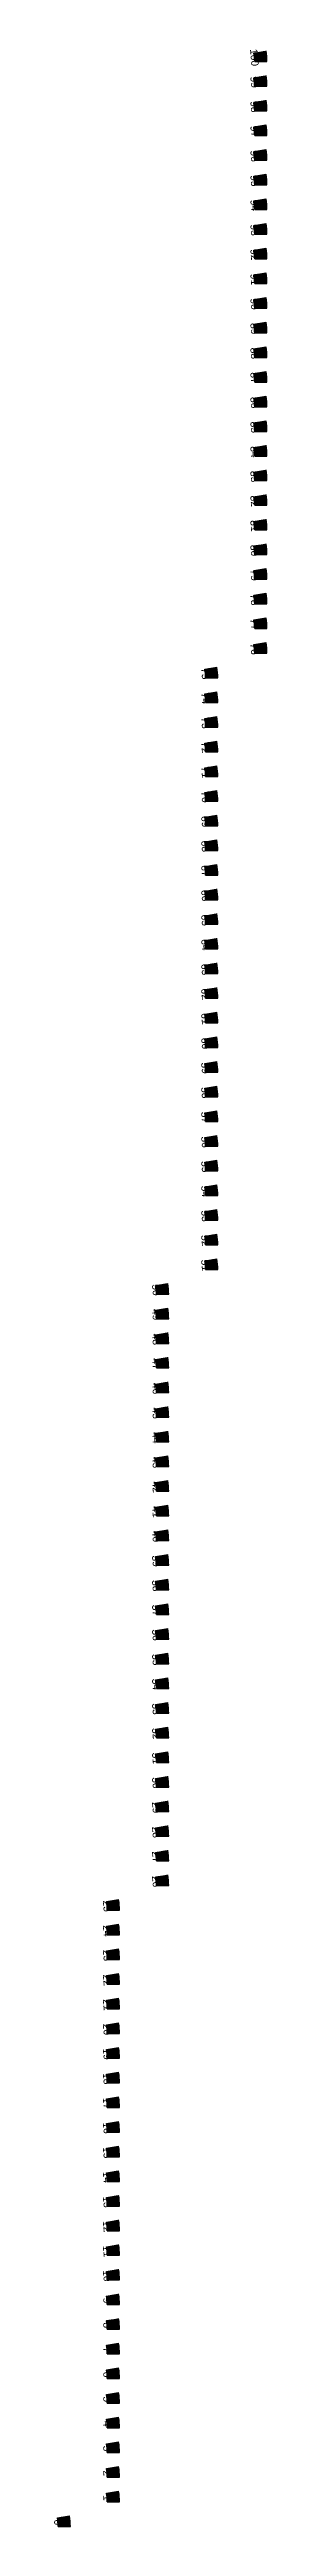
# Model space of a CAD drawing. Extents: x 19 to 246, y 10 to 2565.
# Drawn here: x 19 to 106, y 10 to 1015 of the extents above; entities that cross this region are included whole.
import ezdxf
from ezdxf.enums import TextEntityAlignment as Align

# ---------------------------------------------------------------- set-up
doc = ezdxf.new("R2010")
doc.units = 0
doc.layers.add('paleta', color=255, linetype='CONTINUOUS')
doc.styles.get("Standard").update_dxf_attribs({"font": 'arial.ttf'})

msp = doc.modelspace()

# ---------------------------------------------------------------- texts
at = {"layer": 'letras', "color": 1}
for s, p in [('100', (100.9, 1011.7)), ('99', (100.9, 1001.7)), ('98', (100.9, 991.7)), ('97', (100.9, 981.7)), ('96', (100.9, 971.7)), ('95', (100.9, 961.7)), ('94', (100.9, 951.7)), ('93', (100.9, 941.7)), ('92', (100.9, 931.7)), ('91', (100.9, 921.7)), ('90', (100.9, 911.7)), ('89', (100.9, 901.7)), ('88', (100.9, 891.7)), ('87', (100.9, 881.7)), ('86', (100.9, 871.7)), ('85', (100.9, 861.7)), ('84', (100.9, 851.7)), ('83', (100.9, 841.7)), ('82', (100.9, 831.7)), ('81', (100.9, 821.7)), ('80', (100.9, 811.7)), ('79', (100.9, 801.7)), ('78', (100.9, 791.7)), ('77', (100.9, 781.7)), ('76', (100.9, 771.7)), ('75', (80.9, 761.7)), ('74', (80.9, 751.7)), ('73', (80.9, 741.7)), ('72', (80.9, 731.7)), ('71', (80.9, 721.7)), ('70', (80.9, 711.7)), ('69', (80.9, 701.7)), ('68', (80.9, 691.7)), ('67', (80.9, 681.7)), ('66', (80.9, 671.7)), ('65', (80.9, 661.7)), ('64', (80.9, 651.7)), ('63', (80.9, 641.7)), ('62', (80.9, 631.7)), ('61', (80.9, 621.7)), ('60', (80.9, 611.7)), ('59', (80.9, 601.7)), ('58', (80.9, 591.7)), ('57', (80.9, 581.7)), ('56', (80.9, 571.7)), ('55', (80.9, 561.7)), ('54', (80.9, 551.7)), ('53', (80.9, 541.7)), ('52', (80.9, 531.7)), ('51', (80.9, 521.7)), ('50', (60.9, 511.7)), ('49', (60.9, 501.7)), ('48', (60.9, 491.7)), ('47', (60.9, 481.7)), ('46', (60.9, 471.7)), ('45', (60.9, 461.7)), ('44', (60.9, 451.7)), ('43', (60.9, 441.7)), ('42', (60.9, 431.7)), ('41', (60.9, 421.7)), ('40', (60.9, 411.7)), ('39', (60.9, 401.7)), ('38', (60.9, 391.7)), ('37', (60.9, 381.7)), ('36', (60.9, 371.7)), ('35', (60.9, 361.7)), ('34', (60.9, 351.7)), ('33', (60.9, 341.7)), ('32', (60.9, 331.7)), ('31', (60.9, 321.7)), ('30', (60.9, 311.7)), ('29', (60.9, 301.7)), ('28', (60.9, 291.7)), ('27', (60.9, 281.7)), ('26', (60.9, 271.7)), ('25', (40.9, 261.7)), ('24', (40.9, 251.7)), ('23', (40.9, 241.7)), ('22', (40.9, 231.7)), ('21', (40.9, 221.7)), ('20', (40.9, 211.7)), ('19', (40.9, 201.7)), ('18', (40.9, 191.7)), ('17', (40.9, 181.7)), ('16', (40.9, 171.7)), ('15', (40.9, 161.7)), ('14', (40.9, 151.7)), ('13', (40.9, 141.7)), ('12', (40.9, 131.7)), ('11', (40.9, 121.7)), ('10', (40.9, 111.7)), ('9', (40.9, 101.7)), ('8', (40.9, 91.7)), ('7', (40.9, 81.7)), ('6', (40.9, 71.7)), ('5', (40.9, 61.7)), ('4', (40.9, 51.7)), ('3', (40.9, 41.7)), ('2', (40.9, 31.7)), ('1', (40.9, 21.7)), ('0', (20.9, 11.7))]:
    msp.add_text(s, height=3, rotation=275, dxfattribs=at).set_placement(p, align=Align.MIDDLE_CENTER)

# ---------------------------------------------------------------- linework, layer by layer
at = {"layer": 'paleta', "color": 100}
for p, q in [((100.7, 1013.5), (105.6, 1014.3)), ((101, 1010), (106, 1010))]:
    msp.add_line(p, q, dxfattribs=at)
at = {"layer": 'paleta', "color": 99}
for p, q in [((100.7, 1003.5), (105.6, 1004.3)), ((101, 1000), (106, 1000))]:
    msp.add_line(p, q, dxfattribs=at)
at = {"layer": 'paleta', "color": 98}
for p, q in [((100.7, 993.5), (105.6, 994.3)), ((101, 990), (106, 990))]:
    msp.add_line(p, q, dxfattribs=at)
at = {"layer": 'paleta', "color": 97}
for p, q in [((100.7, 983.5), (105.6, 984.3)), ((101, 980), (106, 980))]:
    msp.add_line(p, q, dxfattribs=at)
at = {"layer": 'paleta', "color": 96}
for p, q in [((100.7, 973.5), (105.6, 974.3)), ((101, 970), (106, 970))]:
    msp.add_line(p, q, dxfattribs=at)
at = {"layer": 'paleta', "color": 95}
for p, q in [((100.7, 963.5), (105.6, 964.3)), ((101, 960), (106, 960))]:
    msp.add_line(p, q, dxfattribs=at)
at = {"layer": 'paleta', "color": 94}
for p, q in [((100.7, 953.5), (105.6, 954.3)), ((101, 950), (106, 950))]:
    msp.add_line(p, q, dxfattribs=at)
at = {"layer": 'paleta', "color": 93}
for p, q in [((100.7, 943.5), (105.6, 944.3)), ((101, 940), (106, 940))]:
    msp.add_line(p, q, dxfattribs=at)
at = {"layer": 'paleta', "color": 92}
for p, q in [((100.7, 933.5), (105.6, 934.3)), ((101, 930), (106, 930))]:
    msp.add_line(p, q, dxfattribs=at)
at = {"layer": 'paleta', "color": 91}
for p, q in [((100.7, 923.5), (105.6, 924.3)), ((101, 920), (106, 920))]:
    msp.add_line(p, q, dxfattribs=at)
at = {"layer": 'paleta', "color": 90}
for p, q in [((100.7, 913.5), (105.6, 914.3)), ((101, 910), (106, 910))]:
    msp.add_line(p, q, dxfattribs=at)
at = {"layer": 'paleta', "color": 89}
for p, q in [((100.7, 903.5), (105.6, 904.3)), ((101, 900), (106, 900))]:
    msp.add_line(p, q, dxfattribs=at)
at = {"layer": 'paleta', "color": 88}
for p, q in [((100.7, 893.5), (105.6, 894.3)), ((101, 890), (106, 890))]:
    msp.add_line(p, q, dxfattribs=at)
at = {"layer": 'paleta', "color": 87}
for p, q in [((100.7, 883.5), (105.6, 884.3)), ((101, 880), (106, 880))]:
    msp.add_line(p, q, dxfattribs=at)
at = {"layer": 'paleta', "color": 86}
for p, q in [((100.7, 873.5), (105.6, 874.3)), ((101, 870), (106, 870))]:
    msp.add_line(p, q, dxfattribs=at)
at = {"layer": 'paleta', "color": 85}
for p, q in [((100.7, 863.5), (105.6, 864.3)), ((101, 860), (106, 860))]:
    msp.add_line(p, q, dxfattribs=at)
at = {"layer": 'paleta', "color": 84}
for p, q in [((100.7, 853.5), (105.6, 854.3)), ((101, 850), (106, 850))]:
    msp.add_line(p, q, dxfattribs=at)
at = {"layer": 'paleta', "color": 83}
for p, q in [((100.7, 843.5), (105.6, 844.3)), ((101, 840), (106, 840))]:
    msp.add_line(p, q, dxfattribs=at)
at = {"layer": 'paleta', "color": 82}
for p, q in [((100.7, 833.5), (105.6, 834.3)), ((101, 830), (106, 830))]:
    msp.add_line(p, q, dxfattribs=at)
at = {"layer": 'paleta', "color": 81}
for p, q in [((100.7, 823.5), (105.6, 824.3)), ((101, 820), (106, 820))]:
    msp.add_line(p, q, dxfattribs=at)
at = {"layer": 'paleta', "color": 80}
for p, q in [((100.7, 813.5), (105.6, 814.3)), ((101, 810), (106, 810))]:
    msp.add_line(p, q, dxfattribs=at)
at = {"layer": 'paleta', "color": 79}
for p, q in [((100.7, 803.5), (105.6, 804.3)), ((101, 800), (106, 800))]:
    msp.add_line(p, q, dxfattribs=at)
at = {"layer": 'paleta', "color": 78}
for p, q in [((100.7, 793.5), (105.6, 794.3)), ((101, 790), (106, 790))]:
    msp.add_line(p, q, dxfattribs=at)
at = {"layer": 'paleta', "color": 77}
for p, q in [((100.7, 783.5), (105.6, 784.3)), ((101, 780), (106, 780))]:
    msp.add_line(p, q, dxfattribs=at)
at = {"layer": 'paleta', "color": 76}
for p, q in [((100.7, 773.5), (105.6, 774.3)), ((101, 770), (106, 770))]:
    msp.add_line(p, q, dxfattribs=at)
at = {"layer": 'paleta', "color": 75}
for p, q in [((80.7, 763.5), (85.6, 764.3)), ((81, 760), (86, 760))]:
    msp.add_line(p, q, dxfattribs=at)
at = {"layer": 'paleta', "color": 74}
for p, q in [((80.7, 753.5), (85.6, 754.3)), ((81, 750), (86, 750))]:
    msp.add_line(p, q, dxfattribs=at)
at = {"layer": 'paleta', "color": 73}
for p, q in [((80.7, 743.5), (85.6, 744.3)), ((81, 740), (86, 740))]:
    msp.add_line(p, q, dxfattribs=at)
at = {"layer": 'paleta', "color": 72}
for p, q in [((80.7, 733.5), (85.6, 734.3)), ((81, 730), (86, 730))]:
    msp.add_line(p, q, dxfattribs=at)
at = {"layer": 'paleta', "color": 71}
for p, q in [((80.7, 723.5), (85.6, 724.3)), ((81, 720), (86, 720))]:
    msp.add_line(p, q, dxfattribs=at)
at = {"layer": 'paleta', "color": 70}
for p, q in [((80.7, 713.5), (85.6, 714.3)), ((81, 710), (86, 710))]:
    msp.add_line(p, q, dxfattribs=at)
at = {"layer": 'paleta', "color": 69}
for p, q in [((80.7, 703.5), (85.6, 704.3)), ((81, 700), (86, 700))]:
    msp.add_line(p, q, dxfattribs=at)
at = {"layer": 'paleta', "color": 68}
for p, q in [((80.7, 693.5), (85.6, 694.3)), ((81, 690), (86, 690))]:
    msp.add_line(p, q, dxfattribs=at)
at = {"layer": 'paleta', "color": 67}
for p, q in [((80.7, 683.5), (85.6, 684.3)), ((81, 680), (86, 680))]:
    msp.add_line(p, q, dxfattribs=at)
at = {"layer": 'paleta', "color": 66}
for p, q in [((80.7, 673.5), (85.6, 674.3)), ((81, 670), (86, 670))]:
    msp.add_line(p, q, dxfattribs=at)
at = {"layer": 'paleta', "color": 65}
for p, q in [((80.7, 663.5), (85.6, 664.3)), ((81, 660), (86, 660))]:
    msp.add_line(p, q, dxfattribs=at)
at = {"layer": 'paleta', "color": 64}
for p, q in [((80.7, 653.5), (85.6, 654.3)), ((81, 650), (86, 650))]:
    msp.add_line(p, q, dxfattribs=at)
at = {"layer": 'paleta', "color": 63}
for p, q in [((80.7, 643.5), (85.6, 644.3)), ((81, 640), (86, 640))]:
    msp.add_line(p, q, dxfattribs=at)
at = {"layer": 'paleta', "color": 62}
for p, q in [((80.7, 633.5), (85.6, 634.3)), ((81, 630), (86, 630))]:
    msp.add_line(p, q, dxfattribs=at)
at = {"layer": 'paleta', "color": 61}
for p, q in [((80.7, 623.5), (85.6, 624.3)), ((81, 620), (86, 620))]:
    msp.add_line(p, q, dxfattribs=at)
at = {"layer": 'paleta', "color": 60}
for p, q in [((80.7, 613.5), (85.6, 614.3)), ((81, 610), (86, 610))]:
    msp.add_line(p, q, dxfattribs=at)
at = {"layer": 'paleta', "color": 59}
for p, q in [((80.7, 603.5), (85.6, 604.3)), ((81, 600), (86, 600))]:
    msp.add_line(p, q, dxfattribs=at)
at = {"layer": 'paleta', "color": 58}
for p, q in [((80.7, 593.5), (85.6, 594.3)), ((81, 590), (86, 590))]:
    msp.add_line(p, q, dxfattribs=at)
at = {"layer": 'paleta', "color": 57}
for p, q in [((80.7, 583.5), (85.6, 584.3)), ((81, 580), (86, 580))]:
    msp.add_line(p, q, dxfattribs=at)
at = {"layer": 'paleta', "color": 56}
for p, q in [((80.7, 573.5), (85.6, 574.3)), ((81, 570), (86, 570))]:
    msp.add_line(p, q, dxfattribs=at)
at = {"layer": 'paleta', "color": 55}
for p, q in [((80.7, 563.5), (85.6, 564.3)), ((81, 560), (86, 560))]:
    msp.add_line(p, q, dxfattribs=at)
at = {"layer": 'paleta', "color": 54}
for p, q in [((80.7, 553.5), (85.6, 554.3)), ((81, 550), (86, 550))]:
    msp.add_line(p, q, dxfattribs=at)
at = {"layer": 'paleta', "color": 53}
for p, q in [((80.7, 543.5), (85.6, 544.3)), ((81, 540), (86, 540))]:
    msp.add_line(p, q, dxfattribs=at)
at = {"layer": 'paleta', "color": 52}
for p, q in [((80.7, 533.5), (85.6, 534.3)), ((81, 530), (86, 530))]:
    msp.add_line(p, q, dxfattribs=at)
at = {"layer": 'paleta', "color": 51}
for p, q in [((80.7, 523.5), (85.6, 524.3)), ((81, 520), (86, 520))]:
    msp.add_line(p, q, dxfattribs=at)
at = {"layer": 'paleta', "color": 50}
for p, q in [((60.7, 513.5), (65.6, 514.3)), ((61, 510), (66, 510))]:
    msp.add_line(p, q, dxfattribs=at)
at = {"layer": 'paleta', "color": 49}
for p, q in [((60.7, 503.5), (65.6, 504.3)), ((61, 500), (66, 500))]:
    msp.add_line(p, q, dxfattribs=at)
at = {"layer": 'paleta', "color": 48}
for p, q in [((60.7, 493.5), (65.6, 494.3)), ((61, 490), (66, 490))]:
    msp.add_line(p, q, dxfattribs=at)
at = {"layer": 'paleta', "color": 47}
for p, q in [((60.7, 483.5), (65.6, 484.3)), ((61, 480), (66, 480))]:
    msp.add_line(p, q, dxfattribs=at)
at = {"layer": 'paleta', "color": 46}
for p, q in [((60.7, 473.5), (65.6, 474.3)), ((61, 470), (66, 470))]:
    msp.add_line(p, q, dxfattribs=at)
at = {"layer": 'paleta', "color": 45}
for p, q in [((60.7, 463.5), (65.6, 464.3)), ((61, 460), (66, 460))]:
    msp.add_line(p, q, dxfattribs=at)
at = {"layer": 'paleta', "color": 44}
for p, q in [((60.7, 453.5), (65.6, 454.3)), ((61, 450), (66, 450))]:
    msp.add_line(p, q, dxfattribs=at)
at = {"layer": 'paleta', "color": 43}
for p, q in [((60.7, 443.5), (65.6, 444.3)), ((61, 440), (66, 440))]:
    msp.add_line(p, q, dxfattribs=at)
at = {"layer": 'paleta', "color": 42}
for p, q in [((60.7, 433.5), (65.6, 434.3)), ((61, 430), (66, 430))]:
    msp.add_line(p, q, dxfattribs=at)
at = {"layer": 'paleta', "color": 41}
for p, q in [((60.7, 423.5), (65.6, 424.3)), ((61, 420), (66, 420))]:
    msp.add_line(p, q, dxfattribs=at)
at = {"layer": 'paleta', "color": 40}
for p, q in [((60.7, 413.5), (65.6, 414.3)), ((61, 410), (66, 410))]:
    msp.add_line(p, q, dxfattribs=at)
at = {"layer": 'paleta', "color": 39}
for p, q in [((60.7, 403.5), (65.6, 404.3)), ((61, 400), (66, 400))]:
    msp.add_line(p, q, dxfattribs=at)
at = {"layer": 'paleta', "color": 38}
for p, q in [((60.7, 393.5), (65.6, 394.3)), ((61, 390), (66, 390))]:
    msp.add_line(p, q, dxfattribs=at)
at = {"layer": 'paleta', "color": 37}
for p, q in [((60.7, 383.5), (65.6, 384.3)), ((61, 380), (66, 380))]:
    msp.add_line(p, q, dxfattribs=at)
at = {"layer": 'paleta', "color": 36}
for p, q in [((60.7, 373.5), (65.6, 374.3)), ((61, 370), (66, 370))]:
    msp.add_line(p, q, dxfattribs=at)
at = {"layer": 'paleta', "color": 35}
for p, q in [((60.7, 363.5), (65.6, 364.3)), ((61, 360), (66, 360))]:
    msp.add_line(p, q, dxfattribs=at)
at = {"layer": 'paleta', "color": 34}
for p, q in [((60.7, 353.5), (65.6, 354.3)), ((61, 350), (66, 350))]:
    msp.add_line(p, q, dxfattribs=at)
at = {"layer": 'paleta', "color": 33}
for p, q in [((60.7, 343.5), (65.6, 344.3)), ((61, 340), (66, 340))]:
    msp.add_line(p, q, dxfattribs=at)
at = {"layer": 'paleta', "color": 32}
for p, q in [((60.7, 333.5), (65.6, 334.3)), ((61, 330), (66, 330))]:
    msp.add_line(p, q, dxfattribs=at)
at = {"layer": 'paleta', "color": 31}
for p, q in [((60.7, 323.5), (65.6, 324.3)), ((61, 320), (66, 320))]:
    msp.add_line(p, q, dxfattribs=at)
at = {"layer": 'paleta', "color": 30}
for p, q in [((60.7, 313.5), (65.6, 314.3)), ((61, 310), (66, 310))]:
    msp.add_line(p, q, dxfattribs=at)
at = {"layer": 'paleta', "color": 29}
for p, q in [((60.7, 303.5), (65.6, 304.3)), ((61, 300), (66, 300))]:
    msp.add_line(p, q, dxfattribs=at)
at = {"layer": 'paleta', "color": 28}
for p, q in [((60.7, 293.5), (65.6, 294.3)), ((61, 290), (66, 290))]:
    msp.add_line(p, q, dxfattribs=at)
at = {"layer": 'paleta', "color": 27}
for p, q in [((60.7, 283.5), (65.6, 284.3)), ((61, 280), (66, 280))]:
    msp.add_line(p, q, dxfattribs=at)
at = {"layer": 'paleta', "color": 26}
for p, q in [((60.7, 273.5), (65.6, 274.3)), ((61, 270), (66, 270))]:
    msp.add_line(p, q, dxfattribs=at)
at = {"layer": 'paleta', "color": 25}
for p, q in [((40.7, 263.5), (45.6, 264.3)), ((41, 260), (46, 260))]:
    msp.add_line(p, q, dxfattribs=at)
at = {"layer": 'paleta', "color": 24}
for p, q in [((40.7, 253.5), (45.6, 254.3)), ((41, 250), (46, 250))]:
    msp.add_line(p, q, dxfattribs=at)
at = {"layer": 'paleta', "color": 23}
for p, q in [((40.7, 243.5), (45.6, 244.3)), ((41, 240), (46, 240))]:
    msp.add_line(p, q, dxfattribs=at)
at = {"layer": 'paleta', "color": 22}
for p, q in [((40.7, 233.5), (45.6, 234.3)), ((41, 230), (46, 230))]:
    msp.add_line(p, q, dxfattribs=at)
at = {"layer": 'paleta', "color": 21}
for p, q in [((40.7, 223.5), (45.6, 224.3)), ((41, 220), (46, 220))]:
    msp.add_line(p, q, dxfattribs=at)
at = {"layer": 'paleta', "color": 20}
for p, q in [((40.7, 213.5), (45.6, 214.3)), ((41, 210), (46, 210))]:
    msp.add_line(p, q, dxfattribs=at)
at = {"layer": 'paleta', "color": 19}
for p, q in [((40.7, 203.5), (45.6, 204.3)), ((41, 200), (46, 200))]:
    msp.add_line(p, q, dxfattribs=at)
at = {"layer": 'paleta', "color": 18}
for p, q in [((40.7, 193.5), (45.6, 194.3)), ((41, 190), (46, 190))]:
    msp.add_line(p, q, dxfattribs=at)
at = {"layer": 'paleta', "color": 17}
for p, q in [((40.7, 183.5), (45.6, 184.3)), ((41, 180), (46, 180))]:
    msp.add_line(p, q, dxfattribs=at)
at = {"layer": 'paleta', "color": 16}
for p, q in [((40.7, 173.5), (45.6, 174.3)), ((41, 170), (46, 170))]:
    msp.add_line(p, q, dxfattribs=at)
at = {"layer": 'paleta', "color": 15}
for p, q in [((40.7, 163.5), (45.6, 164.3)), ((41, 160), (46, 160))]:
    msp.add_line(p, q, dxfattribs=at)
at = {"layer": 'paleta', "color": 14}
for p, q in [((40.7, 153.5), (45.6, 154.3)), ((41, 150), (46, 150))]:
    msp.add_line(p, q, dxfattribs=at)
at = {"layer": 'paleta', "color": 13}
for p, q in [((40.7, 143.5), (45.6, 144.3)), ((41, 140), (46, 140))]:
    msp.add_line(p, q, dxfattribs=at)
at = {"layer": 'paleta', "color": 12}
for p, q in [((40.7, 133.5), (45.6, 134.3)), ((41, 130), (46, 130))]:
    msp.add_line(p, q, dxfattribs=at)
at = {"layer": 'paleta', "color": 11}
for p, q in [((40.7, 123.5), (45.6, 124.3)), ((41, 120), (46, 120))]:
    msp.add_line(p, q, dxfattribs=at)
at = {"layer": 'paleta', "color": 10}
for p, q in [((40.7, 113.5), (45.6, 114.3)), ((41, 110), (46, 110))]:
    msp.add_line(p, q, dxfattribs=at)
at = {"layer": 'paleta', "color": 9}
for p, q in [((40.7, 103.5), (45.6, 104.3)), ((41, 100), (46, 100))]:
    msp.add_line(p, q, dxfattribs=at)
at = {"layer": 'paleta', "color": 8}
for p, q in [((40.7, 93.5), (45.6, 94.3)), ((41, 90), (46, 90))]:
    msp.add_line(p, q, dxfattribs=at)
at = {"layer": 'paleta', "color": 7}
for p, q in [((40.7, 83.5), (45.6, 84.3)), ((41, 80), (46, 80))]:
    msp.add_line(p, q, dxfattribs=at)
at = {"layer": 'paleta', "color": 6}
for p, q in [((40.7, 73.5), (45.6, 74.3)), ((41, 70), (46, 70))]:
    msp.add_line(p, q, dxfattribs=at)
at = {"layer": 'paleta', "color": 5}
for p, q in [((40.7, 63.5), (45.6, 64.3)), ((41, 60), (46, 60))]:
    msp.add_line(p, q, dxfattribs=at)
at = {"layer": 'paleta', "color": 4}
for p, q in [((40.7, 53.5), (45.6, 54.3)), ((41, 50), (46, 50))]:
    msp.add_line(p, q, dxfattribs=at)
at = {"layer": 'paleta', "color": 3}
for p, q in [((40.7, 43.5), (45.6, 44.3)), ((41, 40), (46, 40))]:
    msp.add_line(p, q, dxfattribs=at)
at = {"layer": 'paleta', "color": 2}
for p, q in [((40.7, 33.5), (45.6, 34.3)), ((41, 30), (46, 30))]:
    msp.add_line(p, q, dxfattribs=at)
at = {"layer": 'paleta', "color": 1}
for p, q in [((40.7, 23.5), (45.6, 24.3)), ((41, 20), (46, 20))]:
    msp.add_line(p, q, dxfattribs=at)
at = {"layer": 'paleta', "color": 0}
for p, q in [((20.7, 13.5), (25.6, 14.3)), ((21, 10), (26, 10))]:
    msp.add_line(p, q, dxfattribs=at)
at = {"layer": 'paleta', "color": 100}
for radius in [20, 20, 20.1, 20.2, 20.3, 20.4, 20.5, 20.6, 20.7, 20.8, 21, 21.1, 21.2, 21.3, 21.4, 21.5, 21.6, 21.7, 21.8, 22, 22.1, 22.2, 22.3, 22.4, 22.5, 22.6, 22.7, 22.8, 23, 23.1, 23.2, 23.3, 23.4, 23.5, 23.6, 23.7, 23.8, 24, 24.1, 24.2, 24.3, 24.4, 24.5, 24.6, 24.7, 24.8, 25]:
    msp.add_arc((81, 1010), radius, 360, 10, dxfattribs=at)
at = {"layer": 'paleta', "color": 99}
for radius in [20, 20, 20.1, 20.2, 20.3, 20.4, 20.5, 20.6, 20.7, 20.8, 21, 21.1, 21.2, 21.3, 21.4, 21.5, 21.6, 21.7, 21.8, 22, 22.1, 22.2, 22.3, 22.4, 22.5, 22.6, 22.7, 22.8, 23, 23.1, 23.2, 23.3, 23.4, 23.5, 23.6, 23.7, 23.8, 24, 24.1, 24.2, 24.3, 24.4, 24.5, 24.6, 24.7, 24.8, 25]:
    msp.add_arc((81, 1000), radius, 360, 10, dxfattribs=at)
at = {"layer": 'paleta', "color": 98}
for radius in [20, 20, 20.1, 20.2, 20.3, 20.4, 20.5, 20.6, 20.7, 20.8, 21, 21.1, 21.2, 21.3, 21.4, 21.5, 21.6, 21.7, 21.8, 22, 22.1, 22.2, 22.3, 22.4, 22.5, 22.6, 22.7, 22.8, 23, 23.1, 23.2, 23.3, 23.4, 23.5, 23.6, 23.7, 23.8, 24, 24.1, 24.2, 24.3, 24.4, 24.5, 24.6, 24.7, 24.8, 25]:
    msp.add_arc((81, 990), radius, 360, 10, dxfattribs=at)
at = {"layer": 'paleta', "color": 97}
for radius in [20, 20, 20.1, 20.2, 20.3, 20.4, 20.5, 20.6, 20.7, 20.8, 21, 21.1, 21.2, 21.3, 21.4, 21.5, 21.6, 21.7, 21.8, 22, 22.1, 22.2, 22.3, 22.4, 22.5, 22.6, 22.7, 22.8, 23, 23.1, 23.2, 23.3, 23.4, 23.5, 23.6, 23.7, 23.8, 24, 24.1, 24.2, 24.3, 24.4, 24.5, 24.6, 24.7, 24.8, 25]:
    msp.add_arc((81, 980), radius, 360, 10, dxfattribs=at)
at = {"layer": 'paleta', "color": 96}
for radius in [20, 20, 20.1, 20.2, 20.3, 20.4, 20.5, 20.6, 20.7, 20.8, 21, 21.1, 21.2, 21.3, 21.4, 21.5, 21.6, 21.7, 21.8, 22, 22.1, 22.2, 22.3, 22.4, 22.5, 22.6, 22.7, 22.8, 23, 23.1, 23.2, 23.3, 23.4, 23.5, 23.6, 23.7, 23.8, 24, 24.1, 24.2, 24.3, 24.4, 24.5, 24.6, 24.7, 24.8, 25]:
    msp.add_arc((81, 970), radius, 360, 10, dxfattribs=at)
at = {"layer": 'paleta', "color": 95}
for radius in [20, 20, 20.1, 20.2, 20.3, 20.4, 20.5, 20.6, 20.7, 20.8, 21, 21.1, 21.2, 21.3, 21.4, 21.5, 21.6, 21.7, 21.8, 22, 22.1, 22.2, 22.3, 22.4, 22.5, 22.6, 22.7, 22.8, 23, 23.1, 23.2, 23.3, 23.4, 23.5, 23.6, 23.7, 23.8, 24, 24.1, 24.2, 24.3, 24.4, 24.5, 24.6, 24.7, 24.8, 25]:
    msp.add_arc((81, 960), radius, 360, 10, dxfattribs=at)
at = {"layer": 'paleta', "color": 94}
for radius in [20, 20, 20.1, 20.2, 20.3, 20.4, 20.5, 20.6, 20.7, 20.8, 21, 21.1, 21.2, 21.3, 21.4, 21.5, 21.6, 21.7, 21.8, 22, 22.1, 22.2, 22.3, 22.4, 22.5, 22.6, 22.7, 22.8, 23, 23.1, 23.2, 23.3, 23.4, 23.5, 23.6, 23.7, 23.8, 24, 24.1, 24.2, 24.3, 24.4, 24.5, 24.6, 24.7, 24.8, 25]:
    msp.add_arc((81, 950), radius, 360, 10, dxfattribs=at)
at = {"layer": 'paleta', "color": 93}
for radius in [20, 20, 20.1, 20.2, 20.3, 20.4, 20.5, 20.6, 20.7, 20.8, 21, 21.1, 21.2, 21.3, 21.4, 21.5, 21.6, 21.7, 21.8, 22, 22.1, 22.2, 22.3, 22.4, 22.5, 22.6, 22.7, 22.8, 23, 23.1, 23.2, 23.3, 23.4, 23.5, 23.6, 23.7, 23.8, 24, 24.1, 24.2, 24.3, 24.4, 24.5, 24.6, 24.7, 24.8, 25]:
    msp.add_arc((81, 940), radius, 360, 10, dxfattribs=at)
at = {"layer": 'paleta', "color": 92}
for radius in [20, 20, 20.1, 20.2, 20.3, 20.4, 20.5, 20.6, 20.7, 20.8, 21, 21.1, 21.2, 21.3, 21.4, 21.5, 21.6, 21.7, 21.8, 22, 22.1, 22.2, 22.3, 22.4, 22.5, 22.6, 22.7, 22.8, 23, 23.1, 23.2, 23.3, 23.4, 23.5, 23.6, 23.7, 23.8, 24, 24.1, 24.2, 24.3, 24.4, 24.5, 24.6, 24.7, 24.8, 25]:
    msp.add_arc((81, 930), radius, 360, 10, dxfattribs=at)
at = {"layer": 'paleta', "color": 91}
for radius in [20, 20, 20.1, 20.2, 20.3, 20.4, 20.5, 20.6, 20.7, 20.8, 21, 21.1, 21.2, 21.3, 21.4, 21.5, 21.6, 21.7, 21.8, 22, 22.1, 22.2, 22.3, 22.4, 22.5, 22.6, 22.7, 22.8, 23, 23.1, 23.2, 23.3, 23.4, 23.5, 23.6, 23.7, 23.8, 24, 24.1, 24.2, 24.3, 24.4, 24.5, 24.6, 24.7, 24.8, 25]:
    msp.add_arc((81, 920), radius, 360, 10, dxfattribs=at)
at = {"layer": 'paleta', "color": 90}
for radius in [20, 20, 20.1, 20.2, 20.3, 20.4, 20.5, 20.6, 20.7, 20.8, 21, 21.1, 21.2, 21.3, 21.4, 21.5, 21.6, 21.7, 21.8, 22, 22.1, 22.2, 22.3, 22.4, 22.5, 22.6, 22.7, 22.8, 23, 23.1, 23.2, 23.3, 23.4, 23.5, 23.6, 23.7, 23.8, 24, 24.1, 24.2, 24.3, 24.4, 24.5, 24.6, 24.7, 24.8, 25]:
    msp.add_arc((81, 910), radius, 360, 10, dxfattribs=at)
at = {"layer": 'paleta', "color": 89}
for radius in [20, 20, 20.1, 20.2, 20.3, 20.4, 20.5, 20.6, 20.7, 20.8, 21, 21.1, 21.2, 21.3, 21.4, 21.5, 21.6, 21.7, 21.8, 22, 22.1, 22.2, 22.3, 22.4, 22.5, 22.6, 22.7, 22.8, 23, 23.1, 23.2, 23.3, 23.4, 23.5, 23.6, 23.7, 23.8, 24, 24.1, 24.2, 24.3, 24.4, 24.5, 24.6, 24.7, 24.8, 25]:
    msp.add_arc((81, 900), radius, 360, 10, dxfattribs=at)
at = {"layer": 'paleta', "color": 88}
for radius in [20, 20, 20.1, 20.2, 20.3, 20.4, 20.5, 20.6, 20.7, 20.8, 21, 21.1, 21.2, 21.3, 21.4, 21.5, 21.6, 21.7, 21.8, 22, 22.1, 22.2, 22.3, 22.4, 22.5, 22.6, 22.7, 22.8, 23, 23.1, 23.2, 23.3, 23.4, 23.5, 23.6, 23.7, 23.8, 24, 24.1, 24.2, 24.3, 24.4, 24.5, 24.6, 24.7, 24.8, 25]:
    msp.add_arc((81, 890), radius, 360, 10, dxfattribs=at)
at = {"layer": 'paleta', "color": 87}
for radius in [25, 20, 20, 20.1, 20.2, 20.3, 20.4, 20.5, 20.6, 20.7, 20.8, 21, 21.1, 21.2, 21.3, 21.4, 21.5, 21.6, 21.7, 21.8, 22, 22.1, 22.2, 22.3, 22.4, 22.5, 22.6, 22.7, 22.8, 23, 23.1, 23.2, 23.3, 23.4, 23.5, 23.6, 23.7, 23.8, 24, 24.1, 24.2, 24.3, 24.4, 24.5, 24.6, 24.7, 24.8]:
    msp.add_arc((81, 880), radius, 360, 10, dxfattribs=at)
at = {"layer": 'paleta', "color": 86}
for radius in [24.7, 24.8, 25, 20, 20, 20.1, 20.2, 20.3, 20.4, 20.5, 20.6, 20.7, 20.8, 21, 21.1, 21.2, 21.3, 21.4, 21.5, 21.6, 21.7, 21.8, 22, 22.1, 22.2, 22.3, 22.4, 22.5, 22.6, 22.7, 22.8, 23, 23.1, 23.2, 23.3, 23.4, 23.5, 23.6, 23.7, 23.8, 24, 24.1, 24.2, 24.3, 24.4, 24.5, 24.6]:
    msp.add_arc((81, 870), radius, 360, 10, dxfattribs=at)
at = {"layer": 'paleta', "color": 85}
for radius in [24.4, 24.5, 24.6, 24.7, 24.8, 25, 20, 20, 20.1, 20.2, 20.3, 20.4, 20.5, 20.6, 20.7, 20.8, 21, 21.1, 21.2, 21.3, 21.4, 21.5, 21.6, 21.7, 21.8, 22, 22.1, 22.2, 22.3, 22.4, 22.5, 22.6, 22.7, 22.8, 23, 23.1, 23.2, 23.3, 23.4, 23.5, 23.6, 23.7, 23.8, 24, 24.1, 24.2, 24.3]:
    msp.add_arc((81, 860), radius, 360, 10, dxfattribs=at)
at = {"layer": 'paleta', "color": 84}
for radius in [24.1, 24.2, 24.3, 24.4, 24.5, 24.6, 24.7, 24.8, 25, 20, 20, 20.1, 20.2, 20.3, 20.4, 20.5, 20.6, 20.7, 20.8, 21, 21.1, 21.2, 21.3, 21.4, 21.5, 21.6, 21.7, 21.8, 22, 22.1, 22.2, 22.3, 22.4, 22.5, 22.6, 22.7, 22.8, 23, 23.1, 23.2, 23.3, 23.4, 23.5, 23.6, 23.7, 23.8, 24]:
    msp.add_arc((81, 850), radius, 360, 10, dxfattribs=at)
at = {"layer": 'paleta', "color": 83}
for radius in [23.8, 24, 24.1, 24.2, 24.3, 24.4, 24.5, 24.6, 24.7, 24.8, 25, 20, 20, 20.1, 20.2, 20.3, 20.4, 20.5, 20.6, 20.7, 20.8, 21, 21.1, 21.2, 21.3, 21.4, 21.5, 21.6, 21.7, 21.8, 22, 22.1, 22.2, 22.3, 22.4, 22.5, 22.6, 22.7, 22.8, 23, 23.1, 23.2, 23.3, 23.4, 23.5, 23.6, 23.7]:
    msp.add_arc((81, 840), radius, 360, 10, dxfattribs=at)
at = {"layer": 'paleta', "color": 82}
for radius in [23.5, 23.6, 23.7, 23.8, 24, 24.1, 24.2, 24.3, 24.4, 24.5, 24.6, 24.7, 24.8, 25, 20, 20, 20.1, 20.2, 20.3, 20.4, 20.5, 20.6, 20.7, 20.8, 21, 21.1, 21.2, 21.3, 21.4, 21.5, 21.6, 21.7, 21.8, 22, 22.1, 22.2, 22.3, 22.4, 22.5, 22.6, 22.7, 22.8, 23, 23.1, 23.2, 23.3, 23.4]:
    msp.add_arc((81, 830), radius, 360, 10, dxfattribs=at)
at = {"layer": 'paleta', "color": 81}
for radius in [23.2, 23.3, 23.4, 23.5, 23.6, 23.7, 23.8, 24, 24.1, 24.2, 24.3, 24.4, 24.5, 24.6, 24.7, 24.8, 25, 20, 20, 20.1, 20.2, 20.3, 20.4, 20.5, 20.6, 20.7, 20.8, 21, 21.1, 21.2, 21.3, 21.4, 21.5, 21.6, 21.7, 21.8, 22, 22.1, 22.2, 22.3, 22.4, 22.5, 22.6, 22.7, 22.8, 23, 23.1]:
    msp.add_arc((81, 820), radius, 360, 10, dxfattribs=at)
at = {"layer": 'paleta', "color": 80}
for radius in [23, 23.1, 23.2, 23.3, 23.4, 23.5, 23.6, 23.7, 23.8, 24, 24.1, 24.2, 24.3, 24.4, 24.5, 24.6, 24.7, 24.8, 25, 20, 20, 20.1, 20.2, 20.3, 20.4, 20.5, 20.6, 20.7, 20.8, 21, 21.1, 21.2, 21.3, 21.4, 21.5, 21.6, 21.7, 21.8, 22, 22.1, 22.2, 22.3, 22.4, 22.5, 22.6, 22.7, 22.8]:
    msp.add_arc((81, 810), radius, 360, 10, dxfattribs=at)
at = {"layer": 'paleta', "color": 79}
for radius in [22.7, 22.8, 23, 23.1, 23.2, 23.3, 23.4, 23.5, 23.6, 23.7, 23.8, 24, 24.1, 24.2, 24.3, 24.4, 24.5, 24.6, 24.7, 24.8, 25, 20, 20, 20.1, 20.2, 20.3, 20.4, 20.5, 20.6, 20.7, 20.8, 21, 21.1, 21.2, 21.3, 21.4, 21.5, 21.6, 21.7, 21.8, 22, 22.1, 22.2, 22.3, 22.4, 22.5, 22.6]:
    msp.add_arc((81, 800), radius, 360, 10, dxfattribs=at)
at = {"layer": 'paleta', "color": 78}
for radius in [22.4, 22.5, 22.6, 22.7, 22.8, 23, 23.1, 23.2, 23.3, 23.4, 23.5, 23.6, 23.7, 23.8, 24, 24.1, 24.2, 24.3, 24.4, 24.5, 24.6, 24.7, 24.8, 25, 20, 20, 20.1, 20.2, 20.3, 20.4, 20.5, 20.6, 20.7, 20.8, 21, 21.1, 21.2, 21.3, 21.4, 21.5, 21.6, 21.7, 21.8, 22, 22.1, 22.2, 22.3]:
    msp.add_arc((81, 790), radius, 360, 10, dxfattribs=at)
at = {"layer": 'paleta', "color": 77}
for radius in [22.1, 22.2, 22.3, 22.4, 22.5, 22.6, 22.7, 22.8, 23, 23.1, 23.2, 23.3, 23.4, 23.5, 23.6, 23.7, 23.8, 24, 24.1, 24.2, 24.3, 24.4, 24.5, 24.6, 24.7, 24.8, 25, 20, 20, 20.1, 20.2, 20.3, 20.4, 20.5, 20.6, 20.7, 20.8, 21, 21.1, 21.2, 21.3, 21.4, 21.5, 21.6, 21.7, 21.8, 22]:
    msp.add_arc((81, 780), radius, 360, 10, dxfattribs=at)
at = {"layer": 'paleta', "color": 76}
for radius in [21.8, 22, 22.1, 22.2, 22.3, 22.4, 22.5, 22.6, 22.7, 22.8, 23, 23.1, 23.2, 23.3, 23.4, 23.5, 23.6, 23.7, 23.8, 24, 24.1, 24.2, 24.3, 24.4, 24.5, 24.6, 24.7, 24.8, 25, 20, 20, 20.1, 20.2, 20.3, 20.4, 20.5, 20.6, 20.7, 20.8, 21, 21.1, 21.2, 21.3, 21.4, 21.5, 21.6, 21.7]:
    msp.add_arc((81, 770), radius, 360, 10, dxfattribs=at)
at = {"layer": 'paleta', "color": 75}
for radius in [21.5, 21.6, 21.7, 21.8, 22, 22.1, 22.2, 22.3, 22.4, 22.5, 22.6, 22.7, 22.8, 23, 23.1, 23.2, 23.3, 23.4, 23.5, 23.6, 23.7, 23.8, 24, 24.1, 24.2, 24.3, 24.4, 24.5, 24.6, 24.7, 24.8, 25, 20, 20, 20.1, 20.2, 20.3, 20.4, 20.5, 20.6, 20.7, 20.8, 21, 21.1, 21.2, 21.3, 21.4]:
    msp.add_arc((61, 760), radius, 360, 10, dxfattribs=at)
at = {"layer": 'paleta', "color": 74}
for radius in [21.3, 21.4, 21.5, 21.6, 21.7, 21.8, 22, 22.1, 22.2, 22.3, 22.4, 22.5, 22.6, 22.7, 22.8, 23, 23.1, 23.2, 23.3, 23.4, 23.5, 23.6, 23.7, 23.8, 24, 24.1, 24.2, 24.3, 24.4, 24.5, 24.6, 24.7, 24.8, 25, 20, 20, 20.1, 20.2, 20.3, 20.4, 20.5, 20.6, 20.7, 20.8, 21, 21.1, 21.2]:
    msp.add_arc((61, 750), radius, 360, 10, dxfattribs=at)
at = {"layer": 'paleta', "color": 73}
for radius in [21, 21.1, 21.2, 21.3, 21.4, 21.5, 21.6, 21.7, 21.8, 22, 22.1, 22.2, 22.3, 22.4, 22.5, 22.6, 22.7, 22.8, 23, 23.1, 23.2, 23.3, 23.4, 23.5, 23.6, 23.7, 23.8, 24, 24.1, 24.2, 24.3, 24.4, 24.5, 24.6, 24.7, 24.8, 25, 20, 20, 20.1, 20.2, 20.3, 20.4, 20.5, 20.6, 20.7, 20.8]:
    msp.add_arc((61, 740), radius, 360, 10, dxfattribs=at)
at = {"layer": 'paleta', "color": 72}
for radius in [20.7, 20.8, 21, 21.1, 21.2, 21.3, 21.4, 21.5, 21.6, 21.7, 21.8, 22, 22.1, 22.2, 22.3, 22.4, 22.5, 22.6, 22.7, 22.8, 23, 23.1, 23.2, 23.3, 23.4, 23.5, 23.6, 23.7, 23.8, 24, 24.1, 24.2, 24.3, 24.4, 24.5, 24.6, 24.7, 24.8, 25, 20, 20, 20.1, 20.2, 20.3, 20.4, 20.5, 20.6]:
    msp.add_arc((61, 730), radius, 360, 10, dxfattribs=at)
at = {"layer": 'paleta', "color": 71}
for radius in [20.4, 20.5, 20.6, 20.7, 20.8, 21, 21.1, 21.2, 21.3, 21.4, 21.5, 21.6, 21.7, 21.8, 22, 22.1, 22.2, 22.3, 22.4, 22.5, 22.6, 22.7, 22.8, 23, 23.1, 23.2, 23.3, 23.4, 23.5, 23.6, 23.7, 23.8, 24, 24.1, 24.2, 24.3, 24.4, 24.5, 24.6, 24.7, 24.8, 25, 20, 20, 20.1, 20.2, 20.3]:
    msp.add_arc((61, 720), radius, 360, 10, dxfattribs=at)
at = {"layer": 'paleta', "color": 70}
for radius in [20.1, 20.2, 20.3, 20.4, 20.5, 20.6, 20.7, 20.8, 21, 21.1, 21.2, 21.3, 21.4, 21.5, 21.6, 21.7, 21.8, 22, 22.1, 22.2, 22.3, 22.4, 22.5, 22.6, 22.7, 22.8, 23, 23.1, 23.2, 23.3, 23.4, 23.5, 23.6, 23.7, 23.8, 24, 24.1, 24.2, 24.3, 24.4, 24.5, 24.6, 24.7, 24.8, 25, 20, 20]:
    msp.add_arc((61, 710), radius, 360, 10, dxfattribs=at)
at = {"layer": 'paleta', "color": 69}
for radius in [20, 20, 20.1, 20.2, 20.3, 20.4, 20.5, 20.6, 20.7, 20.8, 21, 21.1, 21.2, 21.3, 21.4, 21.5, 21.6, 21.7, 21.8, 22, 22.1, 22.2, 22.3, 22.4, 22.5, 22.6, 22.7, 22.8, 23, 23.1, 23.2, 23.3, 23.4, 23.5, 23.6, 23.7, 23.8, 24, 24.1, 24.2, 24.3, 24.4, 24.5, 24.6, 24.7, 24.8, 25]:
    msp.add_arc((61, 700), radius, 360, 10, dxfattribs=at)
at = {"layer": 'paleta', "color": 68}
for radius in [20, 20, 20.1, 20.2, 20.3, 20.4, 20.5, 20.6, 20.7, 20.8, 21, 21.1, 21.2, 21.3, 21.4, 21.5, 21.6, 21.7, 21.8, 22, 22.1, 22.2, 22.3, 22.4, 22.5, 22.6, 22.7, 22.8, 23, 23.1, 23.2, 23.3, 23.4, 23.5, 23.6, 23.7, 23.8, 24, 24.1, 24.2, 24.3, 24.4, 24.5, 24.6, 24.7, 24.8, 25]:
    msp.add_arc((61, 690), radius, 360, 10, dxfattribs=at)
at = {"layer": 'paleta', "color": 67}
for radius in [20, 20, 20.1, 20.2, 20.3, 20.4, 20.5, 20.6, 20.7, 20.8, 21, 21.1, 21.2, 21.3, 21.4, 21.5, 21.6, 21.7, 21.8, 22, 22.1, 22.2, 22.3, 22.4, 22.5, 22.6, 22.7, 22.8, 23, 23.1, 23.2, 23.3, 23.4, 23.5, 23.6, 23.7, 23.8, 24, 24.1, 24.2, 24.3, 24.4, 24.5, 24.6, 24.7, 24.8, 25]:
    msp.add_arc((61, 680), radius, 360, 10, dxfattribs=at)
at = {"layer": 'paleta', "color": 66}
for radius in [20, 20, 20.1, 20.2, 20.3, 20.4, 20.5, 20.6, 20.7, 20.8, 21, 21.1, 21.2, 21.3, 21.4, 21.5, 21.6, 21.7, 21.8, 22, 22.1, 22.2, 22.3, 22.4, 22.5, 22.6, 22.7, 22.8, 23, 23.1, 23.2, 23.3, 23.4, 23.5, 23.6, 23.7, 23.8, 24, 24.1, 24.2, 24.3, 24.4, 24.5, 24.6, 24.7, 24.8, 25]:
    msp.add_arc((61, 670), radius, 360, 10, dxfattribs=at)
at = {"layer": 'paleta', "color": 65}
for radius in [20, 20, 20.1, 20.2, 20.3, 20.4, 20.5, 20.6, 20.7, 20.8, 21, 21.1, 21.2, 21.3, 21.4, 21.5, 21.6, 21.7, 21.8, 22, 22.1, 22.2, 22.3, 22.4, 22.5, 22.6, 22.7, 22.8, 23, 23.1, 23.2, 23.3, 23.4, 23.5, 23.6, 23.7, 23.8, 24, 24.1, 24.2, 24.3, 24.4, 24.5, 24.6, 24.7, 24.8, 25]:
    msp.add_arc((61, 660), radius, 360, 10, dxfattribs=at)
at = {"layer": 'paleta', "color": 64}
for radius in [20, 20, 20.1, 20.2, 20.3, 20.4, 20.5, 20.6, 20.7, 20.8, 21, 21.1, 21.2, 21.3, 21.4, 21.5, 21.6, 21.7, 21.8, 22, 22.1, 22.2, 22.3, 22.4, 22.5, 22.6, 22.7, 22.8, 23, 23.1, 23.2, 23.3, 23.4, 23.5, 23.6, 23.7, 23.8, 24, 24.1, 24.2, 24.3, 24.4, 24.5, 24.6, 24.7, 24.8, 25]:
    msp.add_arc((61, 650), radius, 360, 10, dxfattribs=at)
at = {"layer": 'paleta', "color": 63}
for radius in [20, 20, 20.1, 20.2, 20.3, 20.4, 20.5, 20.6, 20.7, 20.8, 21, 21.1, 21.2, 21.3, 21.4, 21.5, 21.6, 21.7, 21.8, 22, 22.1, 22.2, 22.3, 22.4, 22.5, 22.6, 22.7, 22.8, 23, 23.1, 23.2, 23.3, 23.4, 23.5, 23.6, 23.7, 23.8, 24, 24.1, 24.2, 24.3, 24.4, 24.5, 24.6, 24.7, 24.8, 25]:
    msp.add_arc((61, 640), radius, 360, 10, dxfattribs=at)
at = {"layer": 'paleta', "color": 62}
for radius in [20, 20, 20.1, 20.2, 20.3, 20.4, 20.5, 20.6, 20.7, 20.8, 21, 21.1, 21.2, 21.3, 21.4, 21.5, 21.6, 21.7, 21.8, 22, 22.1, 22.2, 22.3, 22.4, 22.5, 22.6, 22.7, 22.8, 23, 23.1, 23.2, 23.3, 23.4, 23.5, 23.6, 23.7, 23.8, 24, 24.1, 24.2, 24.3, 24.4, 24.5, 24.6, 24.7, 24.8, 25]:
    msp.add_arc((61, 630), radius, 360, 10, dxfattribs=at)
at = {"layer": 'paleta', "color": 61}
for radius in [20, 20, 20.1, 20.2, 20.3, 20.4, 20.5, 20.6, 20.7, 20.8, 21, 21.1, 21.2, 21.3, 21.4, 21.5, 21.6, 21.7, 21.8, 22, 22.1, 22.2, 22.3, 22.4, 22.5, 22.6, 22.7, 22.8, 23, 23.1, 23.2, 23.3, 23.4, 23.5, 23.6, 23.7, 23.8, 24, 24.1, 24.2, 24.3, 24.4, 24.5, 24.6, 24.7, 24.8, 25]:
    msp.add_arc((61, 620), radius, 360, 10, dxfattribs=at)
at = {"layer": 'paleta', "color": 60}
for radius in [20, 20, 20.1, 20.2, 20.3, 20.4, 20.5, 20.6, 20.7, 20.8, 21, 21.1, 21.2, 21.3, 21.4, 21.5, 21.6, 21.7, 21.8, 22, 22.1, 22.2, 22.3, 22.4, 22.5, 22.6, 22.7, 22.8, 23, 23.1, 23.2, 23.3, 23.4, 23.5, 23.6, 23.7, 23.8, 24, 24.1, 24.2, 24.3, 24.4, 24.5, 24.6, 24.7, 24.8, 25]:
    msp.add_arc((61, 610), radius, 360, 10, dxfattribs=at)
at = {"layer": 'paleta', "color": 59}
for radius in [20, 20, 20.1, 20.2, 20.3, 20.4, 20.5, 20.6, 20.7, 20.8, 21, 21.1, 21.2, 21.3, 21.4, 21.5, 21.6, 21.7, 21.8, 22, 22.1, 22.2, 22.3, 22.4, 22.5, 22.6, 22.7, 22.8, 23, 23.1, 23.2, 23.3, 23.4, 23.5, 23.6, 23.7, 23.8, 24, 24.1, 24.2, 24.3, 24.4, 24.5, 24.6, 24.7, 24.8, 25]:
    msp.add_arc((61, 600), radius, 360, 10, dxfattribs=at)
at = {"layer": 'paleta', "color": 58}
for radius in [20, 20, 20.1, 20.2, 20.3, 20.4, 20.5, 20.6, 20.7, 20.8, 21, 21.1, 21.2, 21.3, 21.4, 21.5, 21.6, 21.7, 21.8, 22, 22.1, 22.2, 22.3, 22.4, 22.5, 22.6, 22.7, 22.8, 23, 23.1, 23.2, 23.3, 23.4, 23.5, 23.6, 23.7, 23.8, 24, 24.1, 24.2, 24.3, 24.4, 24.5, 24.6, 24.7, 24.8, 25]:
    msp.add_arc((61, 590), radius, 360, 10, dxfattribs=at)
at = {"layer": 'paleta', "color": 57}
for radius in [20, 20, 20.1, 20.2, 20.3, 20.4, 20.5, 20.6, 20.7, 20.8, 21, 21.1, 21.2, 21.3, 21.4, 21.5, 21.6, 21.7, 21.8, 22, 22.1, 22.2, 22.3, 22.4, 22.5, 22.6, 22.7, 22.8, 23, 23.1, 23.2, 23.3, 23.4, 23.5, 23.6, 23.7, 23.8, 24, 24.1, 24.2, 24.3, 24.4, 24.5, 24.6, 24.7, 24.8, 25]:
    msp.add_arc((61, 580), radius, 360, 10, dxfattribs=at)
at = {"layer": 'paleta', "color": 56}
for radius in [20, 20, 20.1, 20.2, 20.3, 20.4, 20.5, 20.6, 20.7, 20.8, 21, 21.1, 21.2, 21.3, 21.4, 21.5, 21.6, 21.7, 21.8, 22, 22.1, 22.2, 22.3, 22.4, 22.5, 22.6, 22.7, 22.8, 23, 23.1, 23.2, 23.3, 23.4, 23.5, 23.6, 23.7, 23.8, 24, 24.1, 24.2, 24.3, 24.4, 24.5, 24.6, 24.7, 24.8, 25]:
    msp.add_arc((61, 570), radius, 360, 10, dxfattribs=at)
at = {"layer": 'paleta', "color": 55}
for radius in [20, 20, 20.1, 20.2, 20.3, 20.4, 20.5, 20.6, 20.7, 20.8, 21, 21.1, 21.2, 21.3, 21.4, 21.5, 21.6, 21.7, 21.8, 22, 22.1, 22.2, 22.3, 22.4, 22.5, 22.6, 22.7, 22.8, 23, 23.1, 23.2, 23.3, 23.4, 23.5, 23.6, 23.7, 23.8, 24, 24.1, 24.2, 24.3, 24.4, 24.5, 24.6, 24.7, 24.8, 25]:
    msp.add_arc((61, 560), radius, 360, 10, dxfattribs=at)
at = {"layer": 'paleta', "color": 54}
for radius in [20, 20, 20.1, 20.2, 20.3, 20.4, 20.5, 20.6, 20.7, 20.8, 21, 21.1, 21.2, 21.3, 21.4, 21.5, 21.6, 21.7, 21.8, 22, 22.1, 22.2, 22.3, 22.4, 22.5, 22.6, 22.7, 22.8, 23, 23.1, 23.2, 23.3, 23.4, 23.5, 23.6, 23.7, 23.8, 24, 24.1, 24.2, 24.3, 24.4, 24.5, 24.6, 24.7, 24.8, 25]:
    msp.add_arc((61, 550), radius, 360, 10, dxfattribs=at)
at = {"layer": 'paleta', "color": 53}
for radius in [20, 20, 20.1, 20.2, 20.3, 20.4, 20.5, 20.6, 20.7, 20.8, 21, 21.1, 21.2, 21.3, 21.4, 21.5, 21.6, 21.7, 21.8, 22, 22.1, 22.2, 22.3, 22.4, 22.5, 22.6, 22.7, 22.8, 23, 23.1, 23.2, 23.3, 23.4, 23.5, 23.6, 23.7, 23.8, 24, 24.1, 24.2, 24.3, 24.4, 24.5, 24.6, 24.7, 24.8, 25]:
    msp.add_arc((61, 540), radius, 360, 10, dxfattribs=at)
at = {"layer": 'paleta', "color": 52}
for radius in [20, 20, 20.1, 20.2, 20.3, 20.4, 20.5, 20.6, 20.7, 20.8, 21, 21.1, 21.2, 21.3, 21.4, 21.5, 21.6, 21.7, 21.8, 22, 22.1, 22.2, 22.3, 22.4, 22.5, 22.6, 22.7, 22.8, 23, 23.1, 23.2, 23.3, 23.4, 23.5, 23.6, 23.7, 23.8, 24, 24.1, 24.2, 24.3, 24.4, 24.5, 24.6, 24.7, 24.8, 25]:
    msp.add_arc((61, 530), radius, 360, 10, dxfattribs=at)
at = {"layer": 'paleta', "color": 51}
for radius in [20, 20, 20.1, 20.2, 20.3, 20.4, 20.5, 20.6, 20.7, 20.8, 21, 21.1, 21.2, 21.3, 21.4, 21.5, 21.6, 21.7, 21.8, 22, 22.1, 22.2, 22.3, 22.4, 22.5, 22.6, 22.7, 22.8, 23, 23.1, 23.2, 23.3, 23.4, 23.5, 23.6, 23.7, 23.8, 24, 24.1, 24.2, 24.3, 24.4, 24.5, 24.6, 24.7, 24.8, 25]:
    msp.add_arc((61, 520), radius, 360, 10, dxfattribs=at)
at = {"layer": 'paleta', "color": 50}
for radius in [20, 20, 20.1, 20.2, 20.3, 20.4, 20.5, 20.6, 20.7, 20.8, 21, 21.1, 21.2, 21.3, 21.4, 21.5, 21.6, 21.7, 21.8, 22, 22.1, 22.2, 22.3, 22.4, 22.5, 22.6, 22.7, 22.8, 23, 23.1, 23.2, 23.3, 23.4, 23.5, 23.6, 23.7, 23.8, 24, 24.1, 24.2, 24.3, 24.4, 24.5, 24.6, 24.7, 24.8, 25]:
    msp.add_arc((41, 510), radius, 360, 10, dxfattribs=at)
at = {"layer": 'paleta', "color": 49}
for radius in [20, 20, 20.1, 20.2, 20.3, 20.4, 20.5, 20.6, 20.7, 20.8, 21, 21.1, 21.2, 21.3, 21.4, 21.5, 21.6, 21.7, 21.8, 22, 22.1, 22.2, 22.3, 22.4, 22.5, 22.6, 22.7, 22.8, 23, 23.1, 23.2, 23.3, 23.4, 23.5, 23.6, 23.7, 23.8, 24, 24.1, 24.2, 24.3, 24.4, 24.5, 24.6, 24.7, 24.8, 25]:
    msp.add_arc((41, 500), radius, 360, 10, dxfattribs=at)
at = {"layer": 'paleta', "color": 48}
for radius in [20, 20, 20.1, 20.2, 20.3, 20.4, 20.5, 20.6, 20.7, 20.8, 21, 21.1, 21.2, 21.3, 21.4, 21.5, 21.6, 21.7, 21.8, 22, 22.1, 22.2, 22.3, 22.4, 22.5, 22.6, 22.7, 22.8, 23, 23.1, 23.2, 23.3, 23.4, 23.5, 23.6, 23.7, 23.8, 24, 24.1, 24.2, 24.3, 24.4, 24.5, 24.6, 24.7, 24.8, 25]:
    msp.add_arc((41, 490), radius, 360, 10, dxfattribs=at)
at = {"layer": 'paleta', "color": 47}
for radius in [20, 20, 20.1, 20.2, 20.3, 20.4, 20.5, 20.6, 20.7, 20.8, 21, 21.1, 21.2, 21.3, 21.4, 21.5, 21.6, 21.7, 21.8, 22, 22.1, 22.2, 22.3, 22.4, 22.5, 22.6, 22.7, 22.8, 23, 23.1, 23.2, 23.3, 23.4, 23.5, 23.6, 23.7, 23.8, 24, 24.1, 24.2, 24.3, 24.4, 24.5, 24.6, 24.7, 24.8, 25]:
    msp.add_arc((41, 480), radius, 360, 10, dxfattribs=at)
at = {"layer": 'paleta', "color": 46}
for radius in [20, 20, 20.1, 20.2, 20.3, 20.4, 20.5, 20.6, 20.7, 20.8, 21, 21.1, 21.2, 21.3, 21.4, 21.5, 21.6, 21.7, 21.8, 22, 22.1, 22.2, 22.3, 22.4, 22.5, 22.6, 22.7, 22.8, 23, 23.1, 23.2, 23.3, 23.4, 23.5, 23.6, 23.7, 23.8, 24, 24.1, 24.2, 24.3, 24.4, 24.5, 24.6, 24.7, 24.8, 25]:
    msp.add_arc((41, 470), radius, 360, 10, dxfattribs=at)
at = {"layer": 'paleta', "color": 45}
for radius in [20, 20, 20.1, 20.2, 20.3, 20.4, 20.5, 20.6, 20.7, 20.8, 21, 21.1, 21.2, 21.3, 21.4, 21.5, 21.6, 21.7, 21.8, 22, 22.1, 22.2, 22.3, 22.4, 22.5, 22.6, 22.7, 22.8, 23, 23.1, 23.2, 23.3, 23.4, 23.5, 23.6, 23.7, 23.8, 24, 24.1, 24.2, 24.3, 24.4, 24.5, 24.6, 24.7, 24.8, 25]:
    msp.add_arc((41, 460), radius, 360, 10, dxfattribs=at)
at = {"layer": 'paleta', "color": 44}
for radius in [20, 20, 20.1, 20.2, 20.3, 20.4, 20.5, 20.6, 20.7, 20.8, 21, 21.1, 21.2, 21.3, 21.4, 21.5, 21.6, 21.7, 21.8, 22, 22.1, 22.2, 22.3, 22.4, 22.5, 22.6, 22.7, 22.8, 23, 23.1, 23.2, 23.3, 23.4, 23.5, 23.6, 23.7, 23.8, 24, 24.1, 24.2, 24.3, 24.4, 24.5, 24.6, 24.7, 24.8, 25]:
    msp.add_arc((41, 450), radius, 360, 10, dxfattribs=at)
at = {"layer": 'paleta', "color": 43}
for radius in [20, 20, 20.1, 20.2, 20.3, 20.4, 20.5, 20.6, 20.7, 20.8, 21, 21.1, 21.2, 21.3, 21.4, 21.5, 21.6, 21.7, 21.8, 22, 22.1, 22.2, 22.3, 22.4, 22.5, 22.6, 22.7, 22.8, 23, 23.1, 23.2, 23.3, 23.4, 23.5, 23.6, 23.7, 23.8, 24, 24.1, 24.2, 24.3, 24.4, 24.5, 24.6, 24.7, 24.8, 25]:
    msp.add_arc((41, 440), radius, 360, 10, dxfattribs=at)
at = {"layer": 'paleta', "color": 42}
for radius in [20, 20, 20.1, 20.2, 20.3, 20.4, 20.5, 20.6, 20.7, 20.8, 21, 21.1, 21.2, 21.3, 21.4, 21.5, 21.6, 21.7, 21.8, 22, 22.1, 22.2, 22.3, 22.4, 22.5, 22.6, 22.7, 22.8, 23, 23.1, 23.2, 23.3, 23.4, 23.5, 23.6, 23.7, 23.8, 24, 24.1, 24.2, 24.3, 24.4, 24.5, 24.6, 24.7, 24.8, 25]:
    msp.add_arc((41, 430), radius, 360, 10, dxfattribs=at)
at = {"layer": 'paleta', "color": 41}
for radius in [20, 20, 20.1, 20.2, 20.3, 20.4, 20.5, 20.6, 20.7, 20.8, 21, 21.1, 21.2, 21.3, 21.4, 21.5, 21.6, 21.7, 21.8, 22, 22.1, 22.2, 22.3, 22.4, 22.5, 22.6, 22.7, 22.8, 23, 23.1, 23.2, 23.3, 23.4, 23.5, 23.6, 23.7, 23.8, 24, 24.1, 24.2, 24.3, 24.4, 24.5, 24.6, 24.7, 24.8, 25]:
    msp.add_arc((41, 420), radius, 360, 10, dxfattribs=at)
at = {"layer": 'paleta', "color": 40}
for radius in [20, 20, 20.1, 20.2, 20.3, 20.4, 20.5, 20.6, 20.7, 20.8, 21, 21.1, 21.2, 21.3, 21.4, 21.5, 21.6, 21.7, 21.8, 22, 22.1, 22.2, 22.3, 22.4, 22.5, 22.6, 22.7, 22.8, 23, 23.1, 23.2, 23.3, 23.4, 23.5, 23.6, 23.7, 23.8, 24, 24.1, 24.2, 24.3, 24.4, 24.5, 24.6, 24.7, 24.8, 25]:
    msp.add_arc((41, 410), radius, 360, 10, dxfattribs=at)
at = {"layer": 'paleta', "color": 39}
for radius in [20, 20, 20.1, 20.2, 20.3, 20.4, 20.5, 20.6, 20.7, 20.8, 21, 21.1, 21.2, 21.3, 21.4, 21.5, 21.6, 21.7, 21.8, 22, 22.1, 22.2, 22.3, 22.4, 22.5, 22.6, 22.7, 22.8, 23, 23.1, 23.2, 23.3, 23.4, 23.5, 23.6, 23.7, 23.8, 24, 24.1, 24.2, 24.3, 24.4, 24.5, 24.6, 24.7, 24.8, 25]:
    msp.add_arc((41, 400), radius, 360, 10, dxfattribs=at)
at = {"layer": 'paleta', "color": 38}
for radius in [20, 20, 20.1, 20.2, 20.3, 20.4, 20.5, 20.6, 20.7, 20.8, 21, 21.1, 21.2, 21.3, 21.4, 21.5, 21.6, 21.7, 21.8, 22, 22.1, 22.2, 22.3, 22.4, 22.5, 22.6, 22.7, 22.8, 23, 23.1, 23.2, 23.3, 23.4, 23.5, 23.6, 23.7, 23.8, 24, 24.1, 24.2, 24.3, 24.4, 24.5, 24.6, 24.7, 24.8, 25]:
    msp.add_arc((41, 390), radius, 360, 10, dxfattribs=at)
at = {"layer": 'paleta', "color": 37}
for radius in [20, 20, 20.1, 20.2, 20.3, 20.4, 20.5, 20.6, 20.7, 20.8, 21, 21.1, 21.2, 21.3, 21.4, 21.5, 21.6, 21.7, 21.8, 22, 22.1, 22.2, 22.3, 22.4, 22.5, 22.6, 22.7, 22.8, 23, 23.1, 23.2, 23.3, 23.4, 23.5, 23.6, 23.7, 23.8, 24, 24.1, 24.2, 24.3, 24.4, 24.5, 24.6, 24.7, 24.8, 25]:
    msp.add_arc((41, 380), radius, 360, 10, dxfattribs=at)
at = {"layer": 'paleta', "color": 36}
for radius in [20, 20, 20.1, 20.2, 20.3, 20.4, 20.5, 20.6, 20.7, 20.8, 21, 21.1, 21.2, 21.3, 21.4, 21.5, 21.6, 21.7, 21.8, 22, 22.1, 22.2, 22.3, 22.4, 22.5, 22.6, 22.7, 22.8, 23, 23.1, 23.2, 23.3, 23.4, 23.5, 23.6, 23.7, 23.8, 24, 24.1, 24.2, 24.3, 24.4, 24.5, 24.6, 24.7, 24.8, 25]:
    msp.add_arc((41, 370), radius, 360, 10, dxfattribs=at)
at = {"layer": 'paleta', "color": 35}
for radius in [20, 20, 20.1, 20.2, 20.3, 20.4, 20.5, 20.6, 20.7, 20.8, 21, 21.1, 21.2, 21.3, 21.4, 21.5, 21.6, 21.7, 21.8, 22, 22.1, 22.2, 22.3, 22.4, 22.5, 22.6, 22.7, 22.8, 23, 23.1, 23.2, 23.3, 23.4, 23.5, 23.6, 23.7, 23.8, 24, 24.1, 24.2, 24.3, 24.4, 24.5, 24.6, 24.7, 24.8, 25]:
    msp.add_arc((41, 360), radius, 360, 10, dxfattribs=at)
at = {"layer": 'paleta', "color": 34}
for radius in [20, 20, 20.1, 20.2, 20.3, 20.4, 20.5, 20.6, 20.7, 20.8, 21, 21.1, 21.2, 21.3, 21.4, 21.5, 21.6, 21.7, 21.8, 22, 22.1, 22.2, 22.3, 22.4, 22.5, 22.6, 22.7, 22.8, 23, 23.1, 23.2, 23.3, 23.4, 23.5, 23.6, 23.7, 23.8, 24, 24.1, 24.2, 24.3, 24.4, 24.5, 24.6, 24.7, 24.8, 25]:
    msp.add_arc((41, 350), radius, 360, 10, dxfattribs=at)
at = {"layer": 'paleta', "color": 33}
for radius in [20, 20, 20.1, 20.2, 20.3, 20.4, 20.5, 20.6, 20.7, 20.8, 21, 21.1, 21.2, 21.3, 21.4, 21.5, 21.6, 21.7, 21.8, 22, 22.1, 22.2, 22.3, 22.4, 22.5, 22.6, 22.7, 22.8, 23, 23.1, 23.2, 23.3, 23.4, 23.5, 23.6, 23.7, 23.8, 24, 24.1, 24.2, 24.3, 24.4, 24.5, 24.6, 24.7, 24.8, 25]:
    msp.add_arc((41, 340), radius, 360, 10, dxfattribs=at)
at = {"layer": 'paleta', "color": 32}
for radius in [20, 20, 20.1, 20.2, 20.3, 20.4, 20.5, 20.6, 20.7, 20.8, 21, 21.1, 21.2, 21.3, 21.4, 21.5, 21.6, 21.7, 21.8, 22, 22.1, 22.2, 22.3, 22.4, 22.5, 22.6, 22.7, 22.8, 23, 23.1, 23.2, 23.3, 23.4, 23.5, 23.6, 23.7, 23.8, 24, 24.1, 24.2, 24.3, 24.4, 24.5, 24.6, 24.7, 24.8, 25]:
    msp.add_arc((41, 330), radius, 360, 10, dxfattribs=at)
at = {"layer": 'paleta', "color": 31}
for radius in [20, 20, 20.1, 20.2, 20.3, 20.4, 20.5, 20.6, 20.7, 20.8, 21, 21.1, 21.2, 21.3, 21.4, 21.5, 21.6, 21.7, 21.8, 22, 22.1, 22.2, 22.3, 22.4, 22.5, 22.6, 22.7, 22.8, 23, 23.1, 23.2, 23.3, 23.4, 23.5, 23.6, 23.7, 23.8, 24, 24.1, 24.2, 24.3, 24.4, 24.5, 24.6, 24.7, 24.8, 25]:
    msp.add_arc((41, 320), radius, 360, 10, dxfattribs=at)
at = {"layer": 'paleta', "color": 30}
for radius in [20, 20, 20.1, 20.2, 20.3, 20.4, 20.5, 20.6, 20.7, 20.8, 21, 21.1, 21.2, 21.3, 21.4, 21.5, 21.6, 21.7, 21.8, 22, 22.1, 22.2, 22.3, 22.4, 22.5, 22.6, 22.7, 22.8, 23, 23.1, 23.2, 23.3, 23.4, 23.5, 23.6, 23.7, 23.8, 24, 24.1, 24.2, 24.3, 24.4, 24.5, 24.6, 24.7, 24.8, 25]:
    msp.add_arc((41, 310), radius, 360, 10, dxfattribs=at)
at = {"layer": 'paleta', "color": 29}
for radius in [20, 20, 20.1, 20.2, 20.3, 20.4, 20.5, 20.6, 20.7, 20.8, 21, 21.1, 21.2, 21.3, 21.4, 21.5, 21.6, 21.7, 21.8, 22, 22.1, 22.2, 22.3, 22.4, 22.5, 22.6, 22.7, 22.8, 23, 23.1, 23.2, 23.3, 23.4, 23.5, 23.6, 23.7, 23.8, 24, 24.1, 24.2, 24.3, 24.4, 24.5, 24.6, 24.7, 24.8, 25]:
    msp.add_arc((41, 300), radius, 360, 10, dxfattribs=at)
at = {"layer": 'paleta', "color": 28}
for radius in [20, 20, 20.1, 20.2, 20.3, 20.4, 20.5, 20.6, 20.7, 20.8, 21, 21.1, 21.2, 21.3, 21.4, 21.5, 21.6, 21.7, 21.8, 22, 22.1, 22.2, 22.3, 22.4, 22.5, 22.6, 22.7, 22.8, 23, 23.1, 23.2, 23.3, 23.4, 23.5, 23.6, 23.7, 23.8, 24, 24.1, 24.2, 24.3, 24.4, 24.5, 24.6, 24.7, 24.8, 25]:
    msp.add_arc((41, 290), radius, 360, 10, dxfattribs=at)
at = {"layer": 'paleta', "color": 27}
for radius in [20, 20, 20.1, 20.2, 20.3, 20.4, 20.5, 20.6, 20.7, 20.8, 21, 21.1, 21.2, 21.3, 21.4, 21.5, 21.6, 21.7, 21.8, 22, 22.1, 22.2, 22.3, 22.4, 22.5, 22.6, 22.7, 22.8, 23, 23.1, 23.2, 23.3, 23.4, 23.5, 23.6, 23.7, 23.8, 24, 24.1, 24.2, 24.3, 24.4, 24.5, 24.6, 24.7, 24.8, 25]:
    msp.add_arc((41, 280), radius, 360, 10, dxfattribs=at)
at = {"layer": 'paleta', "color": 26}
for radius in [20, 20, 20.1, 20.2, 20.3, 20.4, 20.5, 20.6, 20.7, 20.8, 21, 21.1, 21.2, 21.3, 21.4, 21.5, 21.6, 21.7, 21.8, 22, 22.1, 22.2, 22.3, 22.4, 22.5, 22.6, 22.7, 22.8, 23, 23.1, 23.2, 23.3, 23.4, 23.5, 23.6, 23.7, 23.8, 24, 24.1, 24.2, 24.3, 24.4, 24.5, 24.6, 24.7, 24.8, 25]:
    msp.add_arc((41, 270), radius, 360, 10, dxfattribs=at)
at = {"layer": 'paleta', "color": 25}
for radius in [20, 20, 20.1, 20.2, 20.3, 20.4, 20.5, 20.6, 20.7, 20.8, 21, 21.1, 21.2, 21.3, 21.4, 21.5, 21.6, 21.7, 21.8, 22, 22.1, 22.2, 22.3, 22.4, 22.5, 22.6, 22.7, 22.8, 23, 23.1, 23.2, 23.3, 23.4, 23.5, 23.6, 23.7, 23.8, 24, 24.1, 24.2, 24.3, 24.4, 24.5, 24.6, 24.7, 24.8, 25]:
    msp.add_arc((21, 260), radius, 360, 10, dxfattribs=at)
at = {"layer": 'paleta', "color": 24}
for radius in [20, 20, 20.1, 20.2, 20.3, 20.4, 20.5, 20.6, 20.7, 20.8, 21, 21.1, 21.2, 21.3, 21.4, 21.5, 21.6, 21.7, 21.8, 22, 22.1, 22.2, 22.3, 22.4, 22.5, 22.6, 22.7, 22.8, 23, 23.1, 23.2, 23.3, 23.4, 23.5, 23.6, 23.7, 23.8, 24, 24.1, 24.2, 24.3, 24.4, 24.5, 24.6, 24.7, 24.8, 25]:
    msp.add_arc((21, 250), radius, 360, 10, dxfattribs=at)
at = {"layer": 'paleta', "color": 23}
for radius in [20, 20, 20.1, 20.2, 20.3, 20.4, 20.5, 20.6, 20.7, 20.8, 21, 21.1, 21.2, 21.3, 21.4, 21.5, 21.6, 21.7, 21.8, 22, 22.1, 22.2, 22.3, 22.4, 22.5, 22.6, 22.7, 22.8, 23, 23.1, 23.2, 23.3, 23.4, 23.5, 23.6, 23.7, 23.8, 24, 24.1, 24.2, 24.3, 24.4, 24.5, 24.6, 24.7, 24.8, 25]:
    msp.add_arc((21, 240), radius, 360, 10, dxfattribs=at)
at = {"layer": 'paleta', "color": 22}
for radius in [20, 20, 20.1, 20.2, 20.3, 20.4, 20.5, 20.6, 20.7, 20.8, 21, 21.1, 21.2, 21.3, 21.4, 21.5, 21.6, 21.7, 21.8, 22, 22.1, 22.2, 22.3, 22.4, 22.5, 22.6, 22.7, 22.8, 23, 23.1, 23.2, 23.3, 23.4, 23.5, 23.6, 23.7, 23.8, 24, 24.1, 24.2, 24.3, 24.4, 24.5, 24.6, 24.7, 24.8, 25]:
    msp.add_arc((21, 230), radius, 360, 10, dxfattribs=at)
at = {"layer": 'paleta', "color": 21}
for radius in [20, 20, 20.1, 20.2, 20.3, 20.4, 20.5, 20.6, 20.7, 20.8, 21, 21.1, 21.2, 21.3, 21.4, 21.5, 21.6, 21.7, 21.8, 22, 22.1, 22.2, 22.3, 22.4, 22.5, 22.6, 22.7, 22.8, 23, 23.1, 23.2, 23.3, 23.4, 23.5, 23.6, 23.7, 23.8, 24, 24.1, 24.2, 24.3, 24.4, 24.5, 24.6, 24.7, 24.8, 25]:
    msp.add_arc((21, 220), radius, 360, 10, dxfattribs=at)
at = {"layer": 'paleta', "color": 20}
for radius in [20, 20, 20.1, 20.2, 20.3, 20.4, 20.5, 20.6, 20.7, 20.8, 21, 21.1, 21.2, 21.3, 21.4, 21.5, 21.6, 21.7, 21.8, 22, 22.1, 22.2, 22.3, 22.4, 22.5, 22.6, 22.7, 22.8, 23, 23.1, 23.2, 23.3, 23.4, 23.5, 23.6, 23.7, 23.8, 24, 24.1, 24.2, 24.3, 24.4, 24.5, 24.6, 24.7, 24.8, 25]:
    msp.add_arc((21, 210), radius, 360, 10, dxfattribs=at)
at = {"layer": 'paleta', "color": 19}
for radius in [20, 20, 20.1, 20.2, 20.3, 20.4, 20.5, 20.6, 20.7, 20.8, 21, 21.1, 21.2, 21.3, 21.4, 21.5, 21.6, 21.7, 21.8, 22, 22.1, 22.2, 22.3, 22.4, 22.5, 22.6, 22.7, 22.8, 23, 23.1, 23.2, 23.3, 23.4, 23.5, 23.6, 23.7, 23.8, 24, 24.1, 24.2, 24.3, 24.4, 24.5, 24.6, 24.7, 24.8, 25]:
    msp.add_arc((21, 200), radius, 360, 10, dxfattribs=at)
at = {"layer": 'paleta', "color": 18}
for radius in [20, 20, 20.1, 20.2, 20.3, 20.4, 20.5, 20.6, 20.7, 20.8, 21, 21.1, 21.2, 21.3, 21.4, 21.5, 21.6, 21.7, 21.8, 22, 22.1, 22.2, 22.3, 22.4, 22.5, 22.6, 22.7, 22.8, 23, 23.1, 23.2, 23.3, 23.4, 23.5, 23.6, 23.7, 23.8, 24, 24.1, 24.2, 24.3, 24.4, 24.5, 24.6, 24.7, 24.8, 25]:
    msp.add_arc((21, 190), radius, 360, 10, dxfattribs=at)
at = {"layer": 'paleta', "color": 17}
for radius in [20, 20, 20.1, 20.2, 20.3, 20.4, 20.5, 20.6, 20.7, 20.8, 21, 21.1, 21.2, 21.3, 21.4, 21.5, 21.6, 21.7, 21.8, 22, 22.1, 22.2, 22.3, 22.4, 22.5, 22.6, 22.7, 22.8, 23, 23.1, 23.2, 23.3, 23.4, 23.5, 23.6, 23.7, 23.8, 24, 24.1, 24.2, 24.3, 24.4, 24.5, 24.6, 24.7, 24.8, 25]:
    msp.add_arc((21, 180), radius, 360, 10, dxfattribs=at)
at = {"layer": 'paleta', "color": 16}
for radius in [20, 20, 20.1, 20.2, 20.3, 20.4, 20.5, 20.6, 20.7, 20.8, 21, 21.1, 21.2, 21.3, 21.4, 21.5, 21.6, 21.7, 21.8, 22, 22.1, 22.2, 22.3, 22.4, 22.5, 22.6, 22.7, 22.8, 23, 23.1, 23.2, 23.3, 23.4, 23.5, 23.6, 23.7, 23.8, 24, 24.1, 24.2, 24.3, 24.4, 24.5, 24.6, 24.7, 24.8, 25]:
    msp.add_arc((21, 170), radius, 360, 10, dxfattribs=at)
at = {"layer": 'paleta', "color": 15}
for radius in [20, 20, 20.1, 20.2, 20.3, 20.4, 20.5, 20.6, 20.7, 20.8, 21, 21.1, 21.2, 21.3, 21.4, 21.5, 21.6, 21.7, 21.8, 22, 22.1, 22.2, 22.3, 22.4, 22.5, 22.6, 22.7, 22.8, 23, 23.1, 23.2, 23.3, 23.4, 23.5, 23.6, 23.7, 23.8, 24, 24.1, 24.2, 24.3, 24.4, 24.5, 24.6, 24.7, 24.8, 25]:
    msp.add_arc((21, 160), radius, 360, 10, dxfattribs=at)
at = {"layer": 'paleta', "color": 14}
for radius in [20, 20, 20.1, 20.2, 20.3, 20.4, 20.5, 20.6, 20.7, 20.8, 21, 21.1, 21.2, 21.3, 21.4, 21.5, 21.6, 21.7, 21.8, 22, 22.1, 22.2, 22.3, 22.4, 22.5, 22.6, 22.7, 22.8, 23, 23.1, 23.2, 23.3, 23.4, 23.5, 23.6, 23.7, 23.8, 24, 24.1, 24.2, 24.3, 24.4, 24.5, 24.6, 24.7, 24.8, 25]:
    msp.add_arc((21, 150), radius, 360, 10, dxfattribs=at)
at = {"layer": 'paleta', "color": 13}
for radius in [20, 20, 20.1, 20.2, 20.3, 20.4, 20.5, 20.6, 20.7, 20.8, 21, 21.1, 21.2, 21.3, 21.4, 21.5, 21.6, 21.7, 21.8, 22, 22.1, 22.2, 22.3, 22.4, 22.5, 22.6, 22.7, 22.8, 23, 23.1, 23.2, 23.3, 23.4, 23.5, 23.6, 23.7, 23.8, 24, 24.1, 24.2, 24.3, 24.4, 24.5, 24.6, 24.7, 24.8, 25]:
    msp.add_arc((21, 140), radius, 360, 10, dxfattribs=at)
at = {"layer": 'paleta', "color": 12}
for radius in [20, 20, 20.1, 20.2, 20.3, 20.4, 20.5, 20.6, 20.7, 20.8, 21, 21.1, 21.2, 21.3, 21.4, 21.5, 21.6, 21.7, 21.8, 22, 22.1, 22.2, 22.3, 22.4, 22.5, 22.6, 22.7, 22.8, 23, 23.1, 23.2, 23.3, 23.4, 23.5, 23.6, 23.7, 23.8, 24, 24.1, 24.2, 24.3, 24.4, 24.5, 24.6, 24.7, 24.8, 25]:
    msp.add_arc((21, 130), radius, 360, 10, dxfattribs=at)
at = {"layer": 'paleta', "color": 11}
for radius in [20, 20, 20.1, 20.2, 20.3, 20.4, 20.5, 20.6, 20.7, 20.8, 21, 21.1, 21.2, 21.3, 21.4, 21.5, 21.6, 21.7, 21.8, 22, 22.1, 22.2, 22.3, 22.4, 22.5, 22.6, 22.7, 22.8, 23, 23.1, 23.2, 23.3, 23.4, 23.5, 23.6, 23.7, 23.8, 24, 24.1, 24.2, 24.3, 24.4, 24.5, 24.6, 24.7, 24.8, 25]:
    msp.add_arc((21, 120), radius, 360, 10, dxfattribs=at)
at = {"layer": 'paleta', "color": 10}
for radius in [20, 20, 20.1, 20.2, 20.3, 20.4, 20.5, 20.6, 20.7, 20.8, 21, 21.1, 21.2, 21.3, 21.4, 21.5, 21.6, 21.7, 21.8, 22, 22.1, 22.2, 22.3, 22.4, 22.5, 22.6, 22.7, 22.8, 23, 23.1, 23.2, 23.3, 23.4, 23.5, 23.6, 23.7, 23.8, 24, 24.1, 24.2, 24.3, 24.4, 24.5, 24.6, 24.7, 24.8, 25]:
    msp.add_arc((21, 110), radius, 360, 10, dxfattribs=at)
at = {"layer": 'paleta', "color": 9}
for radius in [20, 20, 20.1, 20.2, 20.3, 20.4, 20.5, 20.6, 20.7, 20.8, 21, 21.1, 21.2, 21.3, 21.4, 21.5, 21.6, 21.7, 21.8, 22, 22.1, 22.2, 22.3, 22.4, 22.5, 22.6, 22.7, 22.8, 23, 23.1, 23.2, 23.3, 23.4, 23.5, 23.6, 23.7, 23.8, 24, 24.1, 24.2, 24.3, 24.4, 24.5, 24.6, 24.7, 24.8, 25]:
    msp.add_arc((21, 100), radius, 360, 10, dxfattribs=at)
at = {"layer": 'paleta', "color": 8}
for radius in [20, 20, 20.1, 20.2, 20.3, 20.4, 20.5, 20.6, 20.7, 20.8, 21, 21.1, 21.2, 21.3, 21.4, 21.5, 21.6, 21.7, 21.8, 22, 22.1, 22.2, 22.3, 22.4, 22.5, 22.6, 22.7, 22.8, 23, 23.1, 23.2, 23.3, 23.4, 23.5, 23.6, 23.7, 23.8, 24, 24.1, 24.2, 24.3, 24.4, 24.5, 24.6, 24.7, 24.8, 25]:
    msp.add_arc((21, 90), radius, 360, 10, dxfattribs=at)
at = {"layer": 'paleta', "color": 7}
for radius in [20, 20, 20.1, 20.2, 20.3, 20.4, 20.5, 20.6, 20.7, 20.8, 21, 21.1, 21.2, 21.3, 21.4, 21.5, 21.6, 21.7, 21.8, 22, 22.1, 22.2, 22.3, 22.4, 22.5, 22.6, 22.7, 22.8, 23, 23.1, 23.2, 23.3, 23.4, 23.5, 23.6, 23.7, 23.8, 24, 24.1, 24.2, 24.3, 24.4, 24.5, 24.6, 24.7, 24.8, 25]:
    msp.add_arc((21, 80), radius, 360, 10, dxfattribs=at)
at = {"layer": 'paleta', "color": 6}
for radius in [20, 20, 20.1, 20.2, 20.3, 20.4, 20.5, 20.6, 20.7, 20.8, 21, 21.1, 21.2, 21.3, 21.4, 21.5, 21.6, 21.7, 21.8, 22, 22.1, 22.2, 22.3, 22.4, 22.5, 22.6, 22.7, 22.8, 23, 23.1, 23.2, 23.3, 23.4, 23.5, 23.6, 23.7, 23.8, 24, 24.1, 24.2, 24.3, 24.4, 24.5, 24.6, 24.7, 24.8, 25]:
    msp.add_arc((21, 70), radius, 360, 10, dxfattribs=at)
at = {"layer": 'paleta', "color": 5}
for radius in [20, 20, 20.1, 20.2, 20.3, 20.4, 20.5, 20.6, 20.7, 20.8, 21, 21.1, 21.2, 21.3, 21.4, 21.5, 21.6, 21.7, 21.8, 22, 22.1, 22.2, 22.3, 22.4, 22.5, 22.6, 22.7, 22.8, 23, 23.1, 23.2, 23.3, 23.4, 23.5, 23.6, 23.7, 23.8, 24, 24.1, 24.2, 24.3, 24.4, 24.5, 24.6, 24.7, 24.8, 25]:
    msp.add_arc((21, 60), radius, 360, 10, dxfattribs=at)
at = {"layer": 'paleta', "color": 4}
for radius in [20, 20, 20.1, 20.2, 20.3, 20.4, 20.5, 20.6, 20.7, 20.8, 21, 21.1, 21.2, 21.3, 21.4, 21.5, 21.6, 21.7, 21.8, 22, 22.1, 22.2, 22.3, 22.4, 22.5, 22.6, 22.7, 22.8, 23, 23.1, 23.2, 23.3, 23.4, 23.5, 23.6, 23.7, 23.8, 24, 24.1, 24.2, 24.3, 24.4, 24.5, 24.6, 24.7, 24.8, 25]:
    msp.add_arc((21, 50), radius, 360, 10, dxfattribs=at)
at = {"layer": 'paleta', "color": 3}
for radius in [20, 20, 20.1, 20.2, 20.3, 20.4, 20.5, 20.6, 20.7, 20.8, 21, 21.1, 21.2, 21.3, 21.4, 21.5, 21.6, 21.7, 21.8, 22, 22.1, 22.2, 22.3, 22.4, 22.5, 22.6, 22.7, 22.8, 23, 23.1, 23.2, 23.3, 23.4, 23.5, 23.6, 23.7, 23.8, 24, 24.1, 24.2, 24.3, 24.4, 24.5, 24.6, 24.7, 24.8, 25]:
    msp.add_arc((21, 40), radius, 360, 10, dxfattribs=at)
at = {"layer": 'paleta', "color": 2}
for radius in [20, 20, 20.1, 20.2, 20.3, 20.4, 20.5, 20.6, 20.7, 20.8, 21, 21.1, 21.2, 21.3, 21.4, 21.5, 21.6, 21.7, 21.8, 22, 22.1, 22.2, 22.3, 22.4, 22.5, 22.6, 22.7, 22.8, 23, 23.1, 23.2, 23.3, 23.4, 23.5, 23.6, 23.7, 23.8, 24, 24.1, 24.2, 24.3, 24.4, 24.5, 24.6, 24.7, 24.8, 25]:
    msp.add_arc((21, 30), radius, 360, 10, dxfattribs=at)
at = {"layer": 'paleta', "color": 1}
for radius in [20, 20, 20.1, 20.2, 20.3, 20.4, 20.5, 20.6, 20.7, 20.8, 21, 21.1, 21.2, 21.3, 21.4, 21.5, 21.6, 21.7, 21.8, 22, 22.1, 22.2, 22.3, 22.4, 22.5, 22.6, 22.7, 22.8, 23, 23.1, 23.2, 23.3, 23.4, 23.5, 23.6, 23.7, 23.8, 24, 24.1, 24.2, 24.3, 24.4, 24.5, 24.6, 24.7, 24.8, 25]:
    msp.add_arc((21, 20), radius, 360, 10, dxfattribs=at)
at = {"layer": 'paleta', "color": 0}
for radius in [20, 20, 20.1, 20.2, 20.3, 20.4, 20.5, 20.6, 20.7, 20.8, 21, 21.1, 21.2, 21.3, 21.4, 21.5, 21.6, 21.7, 21.8, 22, 22.1, 22.2, 22.3, 22.4, 22.5, 22.6, 22.7, 22.8, 23, 23.1, 23.2, 23.3, 23.4, 23.5, 23.6, 23.7, 23.8, 24, 24.1, 24.2, 24.3, 24.4, 24.5, 24.6, 24.7, 24.8, 25]:
    msp.add_arc((1, 10), radius, 360, 10, dxfattribs=at)

msp.set_redraw_order([(e.dxf.handle, doc.entitydb.next_handle()) for e in msp.query("TEXT MTEXT ATTDEF DIMENSION ARC_DIMENSION")])  # texts and dimensions are drawn at this point

doc.saveas('drawing.dxf')
